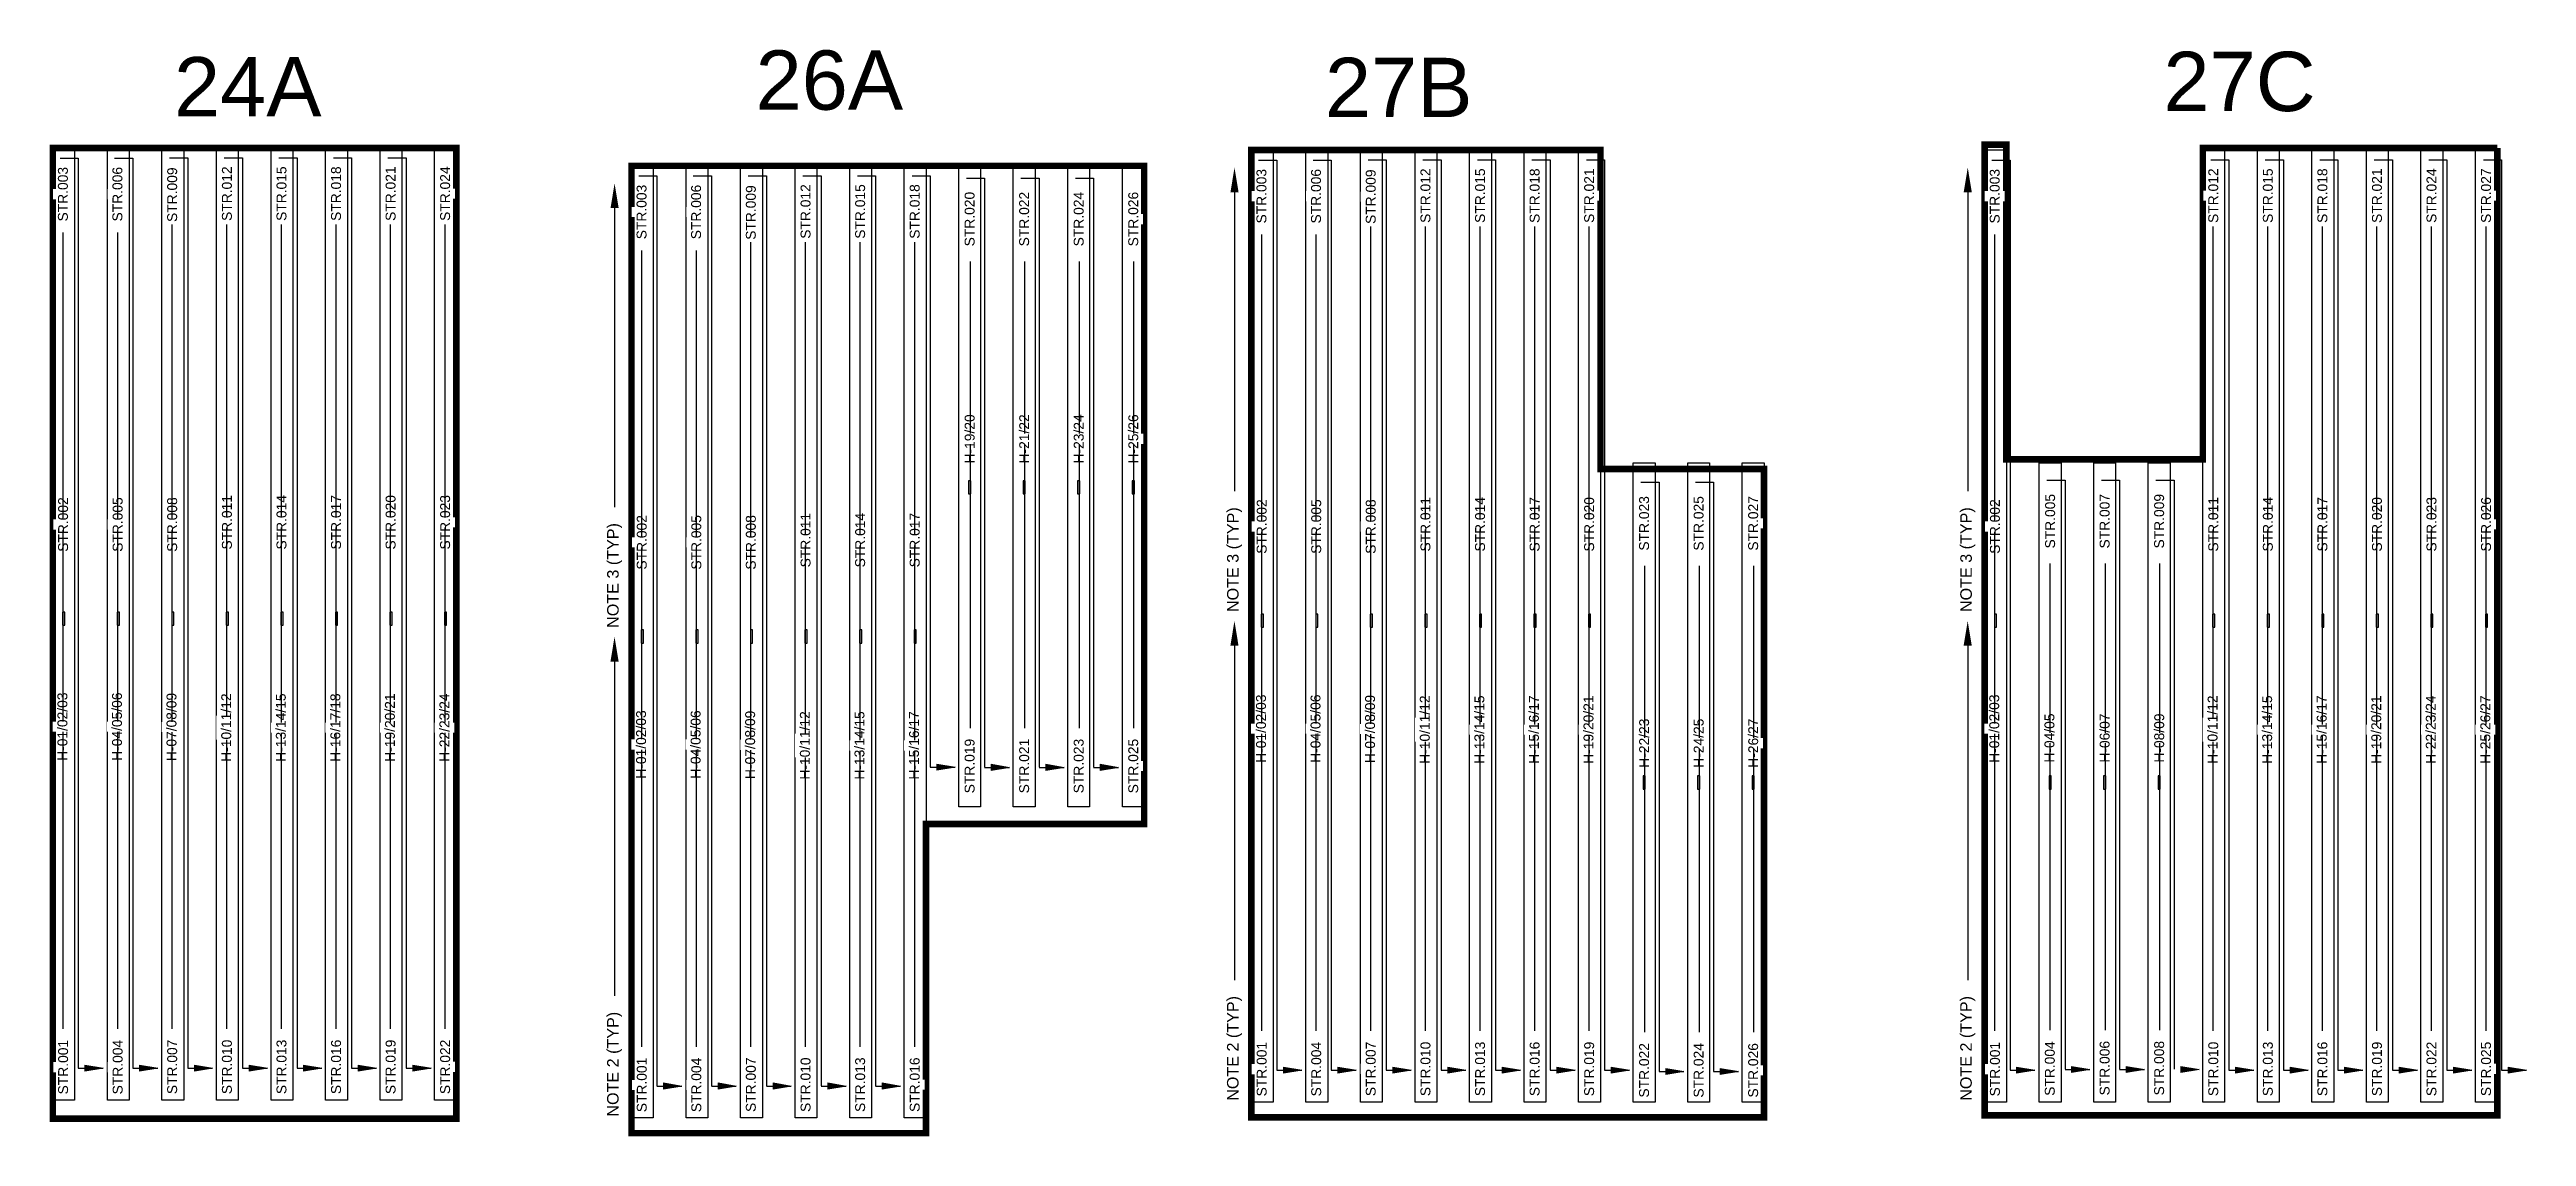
# Model space of a CAD drawing. Header units: feet. Extents: x -3 to 4075, y -14 to 63730.
# Drawn here: x 3271 to 4022, y 1542 to 1872 of the extents above; entities that cross this region are included whole.
import ezdxf
from ezdxf import colors
from ezdxf.entities.mleader import LeaderData, LeaderLine
from ezdxf.math import Vec2, Vec3

# ---------------------------------------------------------------- set-up
doc = ezdxf.new("R2010")
doc.units = ezdxf.units.FT
doc.header["$MEASUREMENT"] = 0
for name, color, linetype in [('E-TEXT', 7, 'Continuous'), ('G-ANNO-TEXT', 1, 'Continuous'), ('PV-LBD ARCHETYPES', 7, 'Continuous'), ('PVcase PV Modules (detailed)', 142, 'Continuous'), ('PVcase PV Modules (optimised)', 142, 'Continuous'), ('RISEN', 130, 'Continuous')]:
    doc.layers.add(name, color=color, linetype=linetype)
doc.styles.add('NEI-A', font='arial.ttf')

msp = doc.modelspace()

# ---------------------------------------------------------------- texts
at = {"layer": 'PV-LBD ARCHETYPES', "char_height": 18, "attachment_point": 5, "style": 'NEI-A'}
for s, insert, width in [('26A', (3507.41982513604, 1862.160105468383, 5.564700000003437), 29.56854889469214), (' 27C', (3934.918927415584, 1861.742235472802), 46.93423386590548), ('24A', (3331.099529764576, 1860.255847016726), 29.56854889469214), (' 27B', (3680.031599593775, 1860.052566238823), 46.93423386590548)]:
    msp.add_mtext(s, dxfattribs=dict(at, insert=insert, width=width))

# ---------------------------------------------------------------- blocks, each defined once
blk = doc.blocks.new('1P87@52DEG F TR ID1 PVBlock')
at = {"color": 0}
blk.add_polyline3d([(0, 1.135500000000008, 0), (6.363065629955145e-14, -287.7025, 6.363065629955144e-14), (-6.613999999999936, -287.7025, 6.363065629955144e-14), (-6.614, 1.135500000000006, 0)], close=True, dxfattribs=at)
at = {"layer": 'PVcase PV Modules (detailed)', "color": 0}
blk.add_lwpolyline([(-2.9763, -142.9205), (-3.6377, -142.9205), (-3.6377, -146.9205), (-2.9763, -146.9205)], close=True, dxfattribs=at)
at = {"layer": 'PVcase PV Modules (optimised)', "color": 0}
blk.add_lwpolyline([(-2.9763, -142.9205), (-3.6377, -142.9205), (-3.6377, -146.9205), (-2.9763, -146.9205)], close=True, dxfattribs=at)
blk = doc.blocks.new('1P58@52DEG F TR ID1 PVBlock')
at = {"color": 0}
blk.add_polyline3d([(0, 1.135499999999993, 0), (4.254840924033943e-14, -192.7565, 4.254840924033942e-14), (-6.613999999999957, -192.7565, 4.254840924033942e-14), (-6.614, 1.135499999999992, 0)], close=True, dxfattribs=at)
at = {"layer": 'PVcase PV Modules (detailed)', "color": 0}
blk.add_lwpolyline([(-2.9763, -93.81050000000002), (-3.6377, -93.81050000000002), (-3.6377, -97.81050000000002), (-2.9763, -97.81050000000002)], close=True, dxfattribs=at)
at = {"layer": 'PVcase PV Modules (optimised)', "color": 0}
blk.add_lwpolyline([(-2.9763, -93.81050000000002), (-3.6377, -93.81050000000002), (-3.6377, -97.81050000000002), (-2.9763, -97.81050000000002)], close=True, dxfattribs=at)
blk = doc.blocks.new('_ClosedBlank')
at = {"color": 0, "linetype": 'ByBlock', "lineweight": -2}
for p, q in [((-1, 0.1666666666666667), (0, 0)), ((-1, 0.1666666666666667), (-1, -0.1666666666666667)), ((0, 0), (-1, -0.1666666666666667))]:
    blk.add_line(p, q, dxfattribs=at)
blk = doc.blocks.new('AR')
h = blk.add_hatch(color=256)
h.dxf.hatch_style = 1
h.paths.add_polyline_path([(0, 0.03000078521930405), (0, -0.03000078521930405), (0.1800047113158314, 0)])
at = {"xscale": 0.1800047113158301, "yscale": 0.1800047113158301, "zscale": 0.1800047113158301}
blk.add_blockref('_ClosedBlank', (0.1800047113158314, 0), dxfattribs=at)

# ---------------------------------------------------------------- linework, layer by layer
at = {"const_width": 2}
msp.add_lwpolyline([(3271.998436582585, 1841.685271178399), (3394.36303658244, 1841.685271178167), (3394.36303658244, 1547.230271178209), (3271.998436582468, 1547.230271178558)], close=True, dxfattribs=at)
msp.add_lwpolyline([(3790.787064196503, 1744.302041520974), (3741.191490967602, 1744.302041520974), (3741.191664196046, 1841.072310171467), (3635.362690967585, 1841.072310171467), (3635.362690967585, 1547.610105447615), (3790.787064196503, 1547.610105447498), (3790.787064196503, 1744.302041520974)], dxfattribs=at)
at = {"const_width": 2, "elevation": 5.564699999999529}
for points in [[(4013.092349282427, 1841.677230234169), (3923.799176054036, 1841.677230234169), (3923.799176054036, 1747.226615248159), (3864.270149282257, 1747.226615248159), (3864.270149282257, 1842.670025510391), (3857.65597605387, 1842.670025510508), (3857.655976053987, 1548.215025510433), (4013.092176053983, 1548.215025510433), (4013.092176053983, 1841.677230234169)], [(3536.716243435008, 1542.816228114911), (3447.427070206458, 1542.816228114911), (3447.427070206458, 1836.278432838762), (3602.856243435138, 1836.278432838879), (3602.856243435138, 1636.592684807516), (3536.716243435008, 1636.592684807632), (3536.716243435008, 1542.816228114911)]]:
    msp.add_lwpolyline(points, dxfattribs=at)
at = {"layer": 'E-TEXT'}
for p, q in [((3274.189242663987, 1838.639122395803), (3279.687676807594, 1838.639122395803)), ((3279.687676807594, 1838.639122395803), (3279.687676807594, 1562.577980210101)), ((3290.725042663941, 1838.639122395803), (3296.223476807548, 1838.639122395803)), ((3296.223476807548, 1838.639122395803), (3296.223476807548, 1562.577980210101)), ((3449.61787628786, 1833.232284056166, 5.564700000000012), (3455.116310431466, 1833.232284056166, 5.564700000000012)), ((3455.116310431466, 1833.232284056166, 5.564700000000012), (3455.116310431466, 1557.171141870464, 5.564700000000012)), ((3466.153676287814, 1833.232284056166, 5.564699999999969), (3471.652110431421, 1833.232284056166, 5.564699999999969)), ((3471.652110431421, 1833.232284056166, 5.564699999999969), (3471.652110431421, 1557.171141870464, 5.564699999999969)), ((3548.964985502961, 1832.574641483281, 16.69410000003387), (3554.463419646568, 1832.574641483281, 16.69410000003387)), ((3565.500785503032, 1832.574641483281, 16.69410000003387), (3570.999219646638, 1832.574641483281, 16.69410000003387)), ((3582.036585503102, 1832.574641483397, 16.69410000003386), (3587.535019646709, 1832.574641483397, 16.69410000003386)), ((3637.553497048987, 1838.026161388871), (3643.051931192594, 1838.026161388871)), ((3643.051931192594, 1838.026161388871), (3643.051931192594, 1561.965019203168)), ((3654.089297048941, 1838.026161388871), (3659.587731192548, 1838.026161388871)), ((3659.587731192548, 1838.026161388871), (3659.587731192548, 1561.965019203168)), ((3859.84678213504, 1838.026161388172, 5.564699999999522), (3865.345216278646, 1838.026161388172, 5.564699999999522)), ((3865.345216278646, 1838.026161388172, 5.564699999999522), (3865.345216278646, 1561.965019202469, 5.564699999999522)), ((3992.324582815597, 1838.055131367319), (3997.823016959203, 1838.055131367319)), ((4008.860382815551, 1838.055131367086), (4014.358816959158, 1838.055131367086)), ((3308.19408821462, 1574.462662448901), (3308.194088220092, 1818.483600078527)), ((3324.78616101838, 1574.462662448901), (3324.786161023851, 1818.483600078527)), ((3341.3388062856, 1574.462662448901), (3341.338806291072, 1818.483600078527)), ((3357.874606285554, 1574.462662448901), (3357.874606291026, 1818.483600078527)), ((3374.410406285509, 1574.462662448901), (3374.41040629098, 1818.483600078527)), ((3390.946206285463, 1574.462662448901), (3390.946206290934, 1818.483600078527)), ((3671.55834259962, 1573.849701441968), (3671.558342605092, 1817.870639071594)), ((3688.15041540338, 1573.849701441968), (3688.150415408852, 1817.870639071594)), ((3704.7030606706, 1573.849701441968), (3704.703060676072, 1817.870639071594)), ((3721.238860670554, 1573.849701441968), (3721.238860676026, 1817.870639071594)), ((3737.774660670509, 1573.849701441968), (3737.77466067598, 1817.870639071594)), ((3926.979500489736, 1573.849701441968), (3926.979500495208, 1817.870639071594)), ((3943.532145756956, 1573.849701441968), (3943.532145762428, 1817.870639071594)), ((3960.06794575691, 1573.849701441968), (3960.067945762382, 1817.870639071594)), ((3976.603745756865, 1573.849701441968), (3976.603745762336, 1817.870639071594)), ((3993.139545756819, 1573.849701441735), (3993.13954576229, 1817.870639071361)), ((4009.675345756773, 1573.849701441502), (4009.675345762244, 1817.870639071129)), ((3275.131246011199, 1574.462662448901), (3275.131246016671, 1816.001748031265)), ((3291.667046011154, 1574.462662448901), (3291.667046016625, 1816.001748031265)), ((3450.559879635072, 1569.055824109264, 5.564700000000012), (3450.559879640544, 1810.594909691628, 5.564700000000012)), ((3467.095679635026, 1569.055824109264, 5.564699999999969), (3467.095679640498, 1810.594909691628, 5.564699999999969)), ((3483.622721838493, 1569.055824109264, 5.564699999999969), (3483.622721843964, 1813.07676173889, 5.564699999999969)), ((3500.214794642253, 1569.055824109264, 5.564699999999914), (3500.214794647724, 1813.07676173889, 5.564699999999914)), ((3516.767439909473, 1569.055824109264, 5.564699999999914), (3516.767439914945, 1813.07676173889, 5.564699999999914)), ((3533.303239909427, 1569.055824109264, 5.564699999999871), (3533.303239914899, 1813.07676173889, 5.564699999999871)), ((3638.4955003962, 1573.849701441968), (3638.495500401671, 1815.388787024332)), ((3655.031300396154, 1573.849701441968), (3655.031300401625, 1815.388787024332)), ((3860.788785482252, 1573.84970144127, 5.564699999999522), (3860.788785487724, 1815.388787023634, 5.564699999999522)), ((3753.443433035708, 1740.271159877795, 5.564699999987539), (3758.941867179315, 1740.271159877795, 5.564699999987539)), ((3769.979233035779, 1740.271159877911, 5.564699999987536), (3775.477667179385, 1740.271159877911, 5.564699999987536)), ((3876.521918121919, 1740.927026721676, 5.564699999999457), (3882.020352265526, 1740.927026721676, 5.564699999999457)), ((3893.05771812199, 1740.927026721676, 5.564699999999457), (3898.556152265596, 1740.927026721676, 5.564699999999457)), ((3909.59351812206, 1740.927026721793, 5.564699999999457), (3915.091952265667, 1740.927026721793, 5.564699999999457)), ((3296.223476807548, 1562.533935074722), (3303.781396403288, 1562.533935074722)), ((3659.587731192548, 1561.920974067789), (3667.145650788288, 1561.920974067789)), ((3865.345216278646, 1561.92097406709, 5.564699999999522), (3872.903135874386, 1561.92097406709, 5.564699999999522)), ((3471.652110431421, 1557.127096735085, 5.564699999999969), (3479.21003002716, 1557.127096735085, 5.564699999999969))]:
    msp.add_line(p, q, dxfattribs=at)

# ---------------------------------------------------------------- block references
at = {"layer": 'E-TEXT', "xscale": 30.78777906583937, "yscale": 30.78777906583937, "zscale": 30.78777906583937}
for p in [(3540.002685424716, 1653.825477908858, 5.564699999999866), (3298.239451120452, 1562.533935074722), (3661.603705505452, 1561.920974067789), (3867.36119059155, 1561.92097406709, 5.564699999999522), (3473.668084744325, 1557.127096735085, 5.564699999999969)]:
    msp.add_blockref('AR', p, dxfattribs=at)
at = {"layer": 'RISEN', "rotation": 180}
for p in [(3271.998436582818, 1553.982771178386), (3288.534236582772, 1553.982771178269), (3305.070036582726, 1553.982771178269), (3321.60583658268, 1553.982771178269), (3338.141636582634, 1553.982771178153), (3354.677436582589, 1553.982771178153), (3371.213236582543, 1553.982771178153), (3387.749036582497, 1553.982771178153), (3635.362690967818, 1553.369810171453), (3651.898490967772, 1553.369810171336), (3668.434290967726, 1553.369810171336), (3684.97009096768, 1553.369810171336), (3701.505890967635, 1553.36981017122), (3718.041690967589, 1553.369810170987), (3734.577490967543, 1553.369810170754), (3857.65597605387, 1553.369810170754, 5.564699999999487), (3923.799176054036, 1553.369810170754), (3940.33497605399, 1553.369810170521), (3956.870776053945, 1553.369810170288), (3973.406576053899, 1553.369810170056), (3989.942376053853, 1553.369810169823), (4006.478176053807, 1553.36981016959), (3447.427070206691, 1548.575932838748, 5.564699999999976), (3463.962870206645, 1548.575932838632, 5.564699999999721), (3480.498670206599, 1548.575932838632, 5.564699999999679), (3497.034470206553, 1548.575932838632, 5.564699999999636), (3513.570270206507, 1548.575932838516, 5.564699999999593), (3530.106070206461, 1548.575932838283, 5.564699999999487)]:
    msp.add_blockref('1P87@52DEG F TR ID1 PVBlock', p, dxfattribs=at)
at = {"layer": 'RISEN'}
for p in [(3553.24884343481, 1834.540796356536, 16.6941000000339), (3569.78464343488, 1834.540796356536, 11.12940000004582), (3586.320443434951, 1834.540796356652, 11.12940000004582), (3602.856243435021, 1834.540796356652, 11.12940000004582), (3757.727290967557, 1744.990810170797), (3774.263090967627, 1744.990810170913), (3790.798890967698, 1744.990810170913), (3880.805776053884, 1744.990810170797, 5.564699999999487), (3897.341576053955, 1744.990810170913, 5.564699999999487), (3913.877376054025, 1744.990810170913, 5.564699999999487)]:
    msp.add_blockref('1P58@52DEG F TR ID1 PVBlock', p, dxfattribs=at)

msp.set_redraw_order([(e.dxf.handle, doc.entitydb.next_handle()) for e in msp.query("TEXT MTEXT ATTDEF DIMENSION ARC_DIMENSION")])  # texts and dimensions are drawn at this point

# ---------------------------------------------------------------- next in the draw order: texts
at = {"layer": 'G-ANNO-TEXT', "char_height": 3, "attachment_point": 5, "rotation": 90.00000000000001, "style": 'NEI-A', "bg_fill": 3, "box_fill_scale": 1.5, "bg_fill_color": 256, "bg_fill_transparency": 0}
for s, width, heights, insert in [('STR.003', 0.08227905007894368, [0], (3275.064466152767, 1827.666567322709)), ('STR.006', 0.08227905007894368, [0], (3291.600266152721, 1827.666567322709)), ('STR.009', 0.09626312254585777, [0], (3308.19408821462, 1827.51054314352)), ('STR.012', 0.09626312254585777, [0], (3324.78616101838, 1827.826518027838)), ('STR.015', 5.538555872194771, [3.102319236016371], (3341.3388062856, 1827.826518027838)), ('STR.018', 0.09626312254585777, [0], (3357.874606285554, 1827.826518027838)), ('STR.021', 0.09626312254585777, [0], (3374.410406285509, 1827.826518027838)), ('STR.024', 0.09626312254585777, [0], (3390.946206285463, 1827.826518027838)), ('STR.003', 0.08227905007894368, [0], (3638.428720537767, 1827.053606315776)), ('STR.006', 0.08227905007894368, [0], (3654.964520537721, 1827.053606315776)), ('STR.009', 0.09626312254585777, [0], (3671.55834259962, 1826.897582136588)), ('STR.012', 0.09626312254585777, [0], (3688.15041540338, 1827.213557020905)), ('STR.015', 5.538555872194771, [3.102319236016371], (3704.7030606706, 1827.213557020905)), ('STR.018', 0.09626312254585777, [0], (3721.238860670554, 1827.213557020905)), ('STR.021', 0.09626312254585777, [0], (3737.774660670509, 1827.213557020905)), ('STR.003', 0.08227905007894368, [0], (3860.722005623819, 1827.053606315078, 5.564699999999522)), ('STR.012', 0.09626312254585777, [0], (3926.979500489736, 1827.213557020905)), ('STR.015', 5.538555872194771, [3.102319236016371], (3943.532145756956, 1827.213557020905)), ('STR.018', 0.09626312254585777, [0], (3960.06794575691, 1827.213557020905)), ('STR.021', 0.09626312254585777, [0], (3976.603745756865, 1827.213557020905)), ('STR.003', 0.08227905007894368, [0], (3450.49309977664, 1822.259728983072, 5.564700000000012)), ('STR.006', 0.08227905007894368, [0], (3467.028899776594, 1822.259728983072, 5.564699999999969)), ('STR.009', 0.09626312254585777, [0], (3483.622721838493, 1822.103704803883, 5.564699999999969)), ('STR.012', 0.09626312254585777, [0], (3500.214794642253, 1822.419679688201, 5.564699999999914)), ('STR.015', 5.538555872194771, [3.102319236016371], (3516.767439909473, 1822.419679688201, 5.564699999999914)), ('STR.018', 0.09626312254585777, [0], (3533.303239909427, 1822.419679688201, 5.564699999999871)), ('STR.020', 0.09626312254585777, [0], (3549.948736353273, 1820.110748328179, 16.69410000003387)), ('STR.022', 0.09626312254585777, [0], (3566.484536353343, 1820.110748328179, 16.69410000003387)), ('STR.024', 0.09626312254585777, [0], (3583.020336353414, 1820.110748328179, 16.69410000003387)), ('STR.026', 0.09626312254585777, [0], (3599.556136353484, 1820.110748328296, 16.69410000003386)), ('STR.002', 0.09626312254585777, [0], (3275.131246011199, 1727.454636971959)), ('STR.005', 0.09626312254585777, [0], (3291.667046011154, 1727.454636971959)), ('STR.008', 0.09626312254585777, [0], (3308.19408821462, 1727.441499423845)), ('STR.011', 0.09626312254585777, [0], (3324.78616101838, 1728.136105192852)), ('STR.014', 0.09626312254585777, [0], (3341.3388062856, 1728.136105192852)), ('STR.017', 0.09626312254585777, [0], (3357.874606285554, 1728.136105192852)), ('STR.020', 0.09626312254585777, [0], (3374.410406285509, 1728.136105192852)), ('STR.023', 0.09626312254585777, [0], (3390.946206285463, 1728.136105192852)), ('STR.002', 0.09626312254585777, [0], (3638.4955003962, 1726.841675965026)), ('STR.005', 0.09626312254585777, [0], (3655.031300396154, 1726.841675965026)), ('STR.008', 0.09626312254585777, [0], (3671.55834259962, 1726.828538416912)), ('STR.011', 0.09626312254585777, [0], (3688.15041540338, 1727.52314418592)), ('STR.014', 0.09626312254585777, [0], (3704.7030606706, 1727.52314418592)), ('STR.017', 0.09626312254585777, [0], (3721.238860670554, 1727.52314418592)), ('STR.020', 0.09626312254585777, [0], (3737.774660670509, 1727.52314418592)), ('STR.023', 0.09626312254585777, [0], (3754.42718388602, 1727.807266722693, 5.564699999987539)), ('STR.025', 0.09626312254585777, [0], (3770.96298388609, 1727.807266722693, 5.564699999987539)), ('STR.027', 0.09626312254585777, [0], (3787.498783886161, 1727.80726672281, 5.564699999987536)), ('STR.002', 0.09626312254585777, [0], (3860.788785482252, 1726.841675964328, 5.564699999999522)), ('STR.005', 0.08227905007894368, [0], (3877.527148336366, 1728.46319146492, 5.564699999999457)), ('STR.007', 3, [4.779883120311894], (3894.041468972301, 1728.463133566574, 5.564699999999457)), ('STR.009', 0.09626312254585777, [0], (3910.577268972372, 1728.463133566574, 5.564699999999457)), ('STR.011', 0.09626312254585777, [0], (3926.979500489736, 1727.52314418592)), ('STR.014', 0.09626312254585777, [0], (3943.532145756956, 1727.52314418592)), ('STR.017', 0.09626312254585777, [0], (3960.06794575691, 1727.52314418592)), ('STR.020', 0.09626312254585777, [0], (3976.603745756865, 1727.52314418592)), ('STR.002', 0.09626312254585777, [0], (3450.559879635072, 1722.047798632322, 5.564700000000012)), ('STR.005', 0.09626312254585777, [0], (3467.095679635026, 1722.047798632322, 5.564699999999969)), ('STR.008', 0.09626312254585777, [0], (3483.622721838493, 1722.034661084208, 5.564699999999969)), ('STR.011', 0.09626312254585777, [0], (3500.214794642253, 1722.729266853215, 5.564699999999914)), ('STR.014', 0.09626312254585777, [0], (3516.767439909473, 1722.729266853215, 5.564699999999914)), ('STR.017', 0.09626312254585777, [0], (3533.303239909427, 1722.729266853215, 5.564699999999871)), ('STR.021', 0.09626312254585777, [0], (3566.484536353343, 1654.187553203226, 16.69410000003387)), ('STR.023', 0.09626312254585777, [0], (3583.020336353414, 1654.187553203226, 16.69410000003387)), ('STR.025', 0.09626312254585777, [0], (3599.556136353484, 1654.187553203343, 16.69410000003386)), ('STR.004', 0.09626312254585777, [0], (3291.667046011154, 1562.856986803961)), ('STR.007', 0.09626312254585777, [0], (3308.19408821462, 1562.926380008952)), ('STR.004', 0.09626312254585777, [0], (3655.031300396154, 1562.244025797028)), ('STR.007', 0.09626312254585777, [0], (3671.55834259962, 1562.313419002019)), ('STR.024', 0.09626312254585777, [0], (3770.96298388609, 1561.88407159774, 5.564699999987539)), ('STR.026', 0.09626312254585777, [0], (3787.498783886161, 1561.884071597857, 5.564699999987536)), ('STR.001', 0.09626312254585777, [0], (3860.788785482252, 1562.24402579633, 5.564699999999522)), ('STR.004', 0.09626312254585777, [0], (3877.428712870654, 1562.427427128683, 5.564699999999457)), ('STR.006', 0.09626312254585777, [0], (3894.041468972301, 1562.539938441621, 5.564699999999457)), ('STR.008', 0.09626312254585777, [0], (3910.577268972372, 1562.539938441621, 5.564699999999457)), ('STR.004', 0.09626312254585777, [0], (3467.095679635026, 1557.450148464324, 5.564699999999969)), ('STR.007', 0.09626312254585777, [0], (3483.622721838493, 1557.519541669315, 5.564699999999969))]:
    msp.add_mtext_dynamic_manual_height_columns(s, width=width, gutter_width=0.5613638383004711, heights=heights, dxfattribs=dict(at, insert=insert))
at = {"layer": 'G-ANNO-TEXT', "char_height": 3, "attachment_point": 5, "rotation": 90.00000000000003, "style": 'NEI-A', "bg_fill": 3, "box_fill_scale": 1.5, "bg_fill_color": 256, "bg_fill_transparency": 0}
for s, insert, width in [('H-01/02/03', (3274.925084405423, 1666.13707530606), 0.08227905007894368), ('H-04/05/06', (3291.460884405377, 1666.13707530606), 0.08227905007894368), ('H-07/08/09', (3307.987926608844, 1666.030964337549), 0.08227905007894368), ('H-10/11/12', (3324.579999412604, 1665.850744120804), 4.240914626101732), ('H-13/14/15', (3341.132644679824, 1665.850744120804), 0.08227905007894368), ('H-16/17/18', (3357.668444679778, 1665.850744120804), 0.08227905007894368), ('H-19/20/21', (3374.204244679732, 1665.850744120804), 0.08227905007894368), ('H-22/23/24', (3390.740044679686, 1665.850744120804), 0.08227905007894368), ('H-01/02/03', (3638.289338790423, 1665.524114299127), 0.08227905007894368), ('H-04/05/06', (3654.825138790377, 1665.524114299127), 0.08227905007894368), ('H-07/08/09', (3671.352180993844, 1665.418003330617), 0.08227905007894368), ('H-10/11/12', (3687.944253797604, 1665.237783113871), 4.240914626101732), ('H-13/14/15', (3704.496899064824, 1665.237783113871), 0.08227905007894368), ('H-15/16/17', (3721.032699064778, 1665.237783113871), 0.08227905007894368), ('H-19/20/21', (3737.568499064732, 1665.237783113871), 0.08227905007894368), ('H-01/02/03', (3860.582623876476, 1665.524114298429, 5.564699999999522), 0.08227905007894368), ('H-10/11/12', (3926.77333888396, 1665.237783113871), 4.240914626101732), ('H-13/14/15', (3943.32598415118, 1665.237783113871), 0.08227905007894368), ('H-15/16/17', (3959.861784151134, 1665.237783113871), 0.08227905007894368), ('H-19/20/21', (3976.397584151088, 1665.237783113871), 0.08227905007894368), ('H-01/02/03', (3450.353718029296, 1660.730236966423, 5.564700000000012), 0.08227905007894368), ('H-04/05/06', (3466.88951802925, 1660.730236966423, 5.564699999999969), 0.08227905007894368), ('H-07/08/09', (3483.416560232717, 1660.624125997912, 5.564699999999969), 0.08227905007894368), ('H-10/11/12', (3500.008633036477, 1660.443905781167, 5.564699999999914), 4.240914626101732), ('H-13/14/15', (3516.561278303697, 1660.443905781167, 5.564699999999914), 0.08227905007894368), ('H-15/16/17', (3533.097078303651, 1660.443905781167, 5.564699999999871), 0.08227905007894368)]:
    msp.add_mtext(s, dxfattribs=dict(at, insert=insert, width=width))

# ---------------------------------------------------------------- next in the draw order: linework, layer by layer
at = {"layer": 'E-TEXT'}
for p, q in [((3307.395970540664, 1838.668092374484), (3312.894404684271, 1838.668092374484)), ((3312.894404684271, 1838.668092374484), (3312.894404684271, 1562.577980210217)), ((3323.988043344424, 1838.668092374484), (3329.486477488031, 1838.668092374484)), ((3340.523843344378, 1838.668092374484), (3346.022277487985, 1838.668092374484)), ((3357.059643344332, 1838.668092374484), (3362.558077487939, 1838.668092374484)), ((3373.595443344287, 1838.668092374484), (3379.093877487893, 1838.668092374484)), ((3482.824604164537, 1833.261254034847, 5.564699999999951), (3488.323038308144, 1833.261254034847, 5.564699999999951)), ((3488.323038308144, 1833.261254034847, 5.564699999999951), (3488.323038308144, 1557.17114187058, 5.564699999999951)), ((3499.416676968297, 1833.261254034847, 5.564699999999951), (3504.915111111904, 1833.261254034847, 5.564699999999951)), ((3515.952476968251, 1833.261254034847, 5.564699999999909), (3521.450911111858, 1833.261254034847, 5.564699999999909)), ((3532.488276968205, 1833.261254034847, 5.564699999999866), (3537.986711111812, 1833.261254034847, 5.564699999999866)), ((3537.986711111812, 1833.261254034847, 5.564699999999866), (3537.986711111812, 1653.869523044237, 5.564699999999866)), ((3670.760224925664, 1838.055131367551), (3676.258659069271, 1838.055131367551)), ((3676.258659069271, 1838.055131367551), (3676.258659069271, 1561.965019203284)), ((3687.352297729424, 1838.055131367551), (3692.850731873031, 1838.055131367551)), ((3703.888097729378, 1838.055131367551), (3709.386531872985, 1838.055131367551)), ((3720.423897729333, 1838.055131367551), (3725.922331872939, 1838.055131367551)), ((3736.959697729287, 1838.055131367551), (3742.458131872893, 1838.055131367551)), ((3926.18138281578, 1838.055131367551), (3931.679816959387, 1838.055131367551)), ((3942.717182815734, 1838.055131367551), (3948.215616959341, 1838.055131367551)), ((3959.252982815688, 1838.055131367551), (3964.751416959295, 1838.055131367551)), ((3975.788782815643, 1838.055131367551), (3981.287216959249, 1838.055131367551)), ((3566.690266426614, 1665.72821482588, 16.69410000003387), (3566.690266432085, 1807.246620808057, 16.69410000003387)), ((3583.226066426684, 1665.72821482588, 16.69410000003387), (3583.226066432156, 1807.246620808057, 16.69410000003387)), ((3599.761866426755, 1665.728214825996, 16.69410000003386), (3599.761866432226, 1807.246620808173, 16.69410000003386)), ((3771.168713959361, 1573.424733220394, 5.564699999987539), (3771.168713964832, 1714.943139202571, 5.564699999987539)), ((3787.704513959431, 1573.42473322051, 5.564699999987536), (3787.704513964903, 1714.943139202687, 5.564699999987536)), ((3877.527148336366, 1574.080600064275, 5.564699999999457), (3877.527148341837, 1715.599006046452, 5.564699999999457)), ((3894.247199045572, 1574.080600064275, 5.564699999999457), (3894.247199051043, 1715.599006046452, 5.564699999999457)), ((3910.782999045642, 1574.080600064275, 5.564699999999457), (3910.782999051114, 1715.599006046452, 5.564699999999457)), ((3537.986711111812, 1653.825477908858, 5.564699999999866), (3545.544630707552, 1653.825477908858, 5.564699999999866)), ((3570.999219646638, 1653.799487451701, 16.69410000003387), (3578.557139242378, 1653.799487451701, 16.69410000003387)), ((3587.535019646709, 1653.799487451817, 16.69410000003386), (3595.092939242449, 1653.799487451817, 16.69410000003386)), ((3279.687676807594, 1562.533935074722), (3287.245596403333, 1562.533935074722)), ((3312.894404684271, 1562.533935074838), (3320.452324280011, 1562.533935074838)), ((3643.051931192594, 1561.920974067789), (3650.609850788333, 1561.920974067789)), ((3676.258659069271, 1561.920974067905), (3683.816578665011, 1561.920974067905)), ((3882.020352265526, 1562.151872690096, 5.564699999999457), (3889.578271861265, 1562.151872690096, 5.564699999999457)), ((3898.556152265596, 1562.151872690096, 5.564699999999457), (3906.114071861336, 1562.151872690096, 5.564699999999457)), ((3455.116310431466, 1557.127096735085, 5.564700000000012), (3462.674230027206, 1557.127096735085, 5.564700000000012)), ((3488.323038308144, 1557.127096735201, 5.564699999999951), (3495.880957903883, 1557.127096735201, 5.564699999999951)), ((3775.477667179385, 1561.496005846331, 5.564699999987536), (3783.035586775125, 1561.496005846331, 5.564699999987536))]:
    msp.add_line(p, q, dxfattribs=at)

# ---------------------------------------------------------------- next in the draw order: block references
at = {"layer": 'E-TEXT', "xscale": 30.78777906583937, "yscale": 30.78777906583937, "zscale": 30.78777906583937}
for p in [(3573.015193959543, 1653.799487451701, 16.69410000003387), (3589.550993959613, 1653.799487451817, 16.69410000003386), (3281.703651120498, 1562.533935074722), (3314.910378997175, 1562.533935074838), (3645.067905505498, 1561.920974067789), (3678.274633382175, 1561.920974067905), (3777.493641492289, 1561.496005846331, 5.564699999987536), (3884.03632657843, 1562.151872690096, 5.564699999999457), (3900.572126578501, 1562.151872690096, 5.564699999999457), (3917.107926578571, 1562.151872690212, 5.564699999999457), (3457.132284744371, 1557.127096735085, 5.564700000000012), (3490.339012621048, 1557.127096735201, 5.564699999999951)]:
    msp.add_blockref('AR', p, dxfattribs=at)

# ---------------------------------------------------------------- next in the draw order: leaders
at = {"layer": 'G-ANNO-TEXT'}
ml = msp.add_multileader_mtext('Standard', dxfattribs=at)
ml.set_content('NOTE 3 (TYP)', color=256, style='NEI-A')
ml.set_leader_properties()
ml.build(insert=Vec2(0, 0))
ml.multileader.update_dxf_attribs({"dogleg_length": 0.0625, "arrow_head_size": 7.5, "scale": 60})
ctx = ml.context
ctx.base_point, ctx.scale, ctx.char_height, ctx.arrow_head_size, ctx.landing_gap_size, ctx.plane_origin, ctx.plane_x_axis, ctx.plane_y_axis = Vec3(3630.24158897538, 1695.508949096883), 60, 3.5, 7.5, 5.399999999999999, Vec3(3708.377274690506, 1626.239499355926), Vec3(6.123233995736766e-17, 1), Vec3(-1, 6.123233995736766e-17)
notes = []
notes.append((ctx, [(1, (1, 1, 0), (3630.24158897538, 1741.293942275601), (-6.123233995736766e-17, -1), 3.75, [(0, [(3630.241588973634, 1835.730294579085)], 0, [])])]))
ctx.mtext.insert, ctx.mtext.text_direction, ctx.mtext.rotation, ctx.mtext.width, ctx.mtext.flow_direction = Vec3(3627.977093750223, 1700.908949096831), Vec3(6.123233995736766e-17, 1), 1.570796326794897, 1027, 5
ml = msp.add_multileader_mtext('Standard', dxfattribs=at)
ml.set_content('NOTE 3 (TYP)', color=256, style='NEI-A')
ml.set_leader_properties()
ml.build(insert=Vec2(0, 0))
ml.multileader.update_dxf_attribs({"dogleg_length": 0.0625, "arrow_head_size": 7.5, "scale": 60})
ctx = ml.context
ctx.base_point, ctx.scale, ctx.char_height, ctx.arrow_head_size, ctx.landing_gap_size, ctx.plane_origin, ctx.plane_x_axis, ctx.plane_y_axis = Vec3(3852.534874061433, 1695.508949096185, 5.564699999999511), 60, 3.5, 7.5, 5.399999999999999, Vec3(3930.670559776559, 1626.239499355228, 5.564699999999511), Vec3(6.123233995736766e-17, 1), Vec3(-1, 6.123233995736766e-17)
notes.append((ctx, [(1, (1, 1, 0), (3852.534874061433, 1741.293942274902, 5.564699999999511), (-6.123233995736766e-17, -1), 3.75, [(0, [(3852.534874059686, 1835.730294578387, 5.564699999999511)], 0, [])])]))
ctx.mtext.insert, ctx.mtext.text_direction, ctx.mtext.rotation, ctx.mtext.width, ctx.mtext.flow_direction = Vec3(3850.270378836275, 1700.908949096132, 5.564699999999511), Vec3(6.123233995736766e-17, 1), 1.570796326794897, 1027, 5
ml = msp.add_multileader_mtext('Standard', dxfattribs=at)
ml.set_content('NOTE 3 (TYP)', color=256, style='NEI-A')
ml.set_leader_properties()
ml.build(insert=Vec2(0, 0))
ml.multileader.update_dxf_attribs({"dogleg_length": 0.0625, "arrow_head_size": 7.5, "scale": 60})
ctx = ml.context
ctx.base_point, ctx.scale, ctx.char_height, ctx.arrow_head_size, ctx.landing_gap_size, ctx.plane_origin, ctx.plane_x_axis, ctx.plane_y_axis = Vec3(3442.305968214253, 1690.715071764179, 5.5647), 60, 3.5, 7.5, 5.399999999999999, Vec3(3520.441653929379, 1621.445622023222, 5.5647), Vec3(6.123233995736766e-17, 1), Vec3(-1, 6.123233995736766e-17)
notes.append((ctx, [(1, (1, 1, 0), (3442.305968214253, 1736.500064942897, 5.5647), (-6.123233995736766e-17, -1), 3.75, [(0, [(3442.305968212507, 1830.936417246381, 5.5647)], 0, [])])]))
ctx.mtext.insert, ctx.mtext.text_direction, ctx.mtext.rotation, ctx.mtext.width, ctx.mtext.flow_direction = Vec3(3440.041472989095, 1696.115071764127, 5.5647), Vec3(6.123233995736766e-17, 1), 1.570796326794897, 1027, 5
ml = msp.add_multileader_mtext('Standard', dxfattribs=at)
ml.set_content('NOTE 3 (TYP)', color=256, style='NEI-A')
ml.set_leader_properties()
ml.build(insert=Vec2(0, 0))
ml.multileader.update_dxf_attribs({"dogleg_length": 0.0625, "arrow_head_size": 7.5, "scale": 60})
ctx = ml.context
ctx.base_point, ctx.scale, ctx.char_height, ctx.arrow_head_size, ctx.landing_gap_size, ctx.plane_origin, ctx.plane_x_axis, ctx.plane_y_axis = Vec3(3289.272207730178, 199.5043651290336), 60, 3.5, 7.5, 5.399999999999999, Vec3(3367.407893445304, 130.2349153880769), Vec3(6.123233995736766e-17, 1), Vec3(-1, 6.123233995736766e-17)
notes.append((ctx, [(1, (1, 1, 0), (3289.272207730178, 245.2893583077512), (-6.123233995736766e-17, -1), 3.75, [(0, [(3289.272207728432, 339.7257106112356)], 0, [])])]))
ctx.mtext.insert, ctx.mtext.text_direction, ctx.mtext.rotation, ctx.mtext.width, ctx.mtext.flow_direction = Vec3(3287.00771250502, 204.9043651289813), Vec3(6.123233995736766e-17, 1), 1.570796326794897, 1027, 5
ml = msp.add_multileader_mtext('Standard', dxfattribs=at)
ml.set_content('NOTE 2 (TYP)', color=256, style='NEI-A')
ml.set_leader_properties()
ml.build(insert=Vec2(0, 0))
ml.multileader.update_dxf_attribs({"dogleg_length": 0.0625, "arrow_head_size": 7.5, "scale": 60})
ctx = ml.context
ctx.base_point, ctx.scale, ctx.char_height, ctx.arrow_head_size, ctx.landing_gap_size, ctx.plane_origin, ctx.plane_x_axis, ctx.plane_y_axis = Vec3(3852.517473325327, 1547.247021951932, 5.564699999999511), 60, 3.5, 7.5, 5.399999999999999, Vec3(3930.653159040569, 1477.977572210975, 5.564699999999511), Vec3(6.123233995736766e-17, 1), Vec3(-1, 6.123233995736766e-17)
notes.append((ctx, [(1, (1, 1, 0), (3852.517473325327, 1593.03201513065, 5.564699999999511), (-6.123233995736766e-17, -1), 3.75, [(0, [(3852.517473323581, 1698.200036625289, 5.564699999999511)], 0, [])])]))
ctx.mtext.insert, ctx.mtext.text_direction, ctx.mtext.rotation, ctx.mtext.width, ctx.mtext.flow_direction = Vec3(3850.252978100169, 1552.647021951996, 5.564699999999511), Vec3(6.123233995736766e-17, 1), 1.570796326794897, 55.29502575692276, 5
ml = msp.add_multileader_mtext('Standard', dxfattribs=at)
ml.set_content('NOTE 2 (TYP)', color=256, style='NEI-A')
ml.set_leader_properties()
ml.build(insert=Vec2(0, 0))
ml.multileader.update_dxf_attribs({"dogleg_length": 0.0625, "arrow_head_size": 7.5, "scale": 60})
ctx = ml.context
ctx.base_point, ctx.scale, ctx.char_height, ctx.arrow_head_size, ctx.landing_gap_size, ctx.plane_origin, ctx.plane_x_axis, ctx.plane_y_axis = Vec3(3289.254806994072, 51.24243798478091), 60, 3.5, 7.5, 5.399999999999999, Vec3(3367.390492709314, -18.02701175617582), Vec3(6.123233995736766e-17, 1), Vec3(-1, 6.123233995736766e-17)
notes.append((ctx, [(1, (1, 1, 0), (3289.254806994072, 97.0274311634985), (-6.123233995736766e-17, -1), 3.75, [(0, [(3289.254806992326, 202.1954526581376)], 0, [])])]))
ctx.mtext.insert, ctx.mtext.text_direction, ctx.mtext.rotation, ctx.mtext.width, ctx.mtext.flow_direction = Vec3(3286.990311768915, 56.64243798484497), Vec3(6.123233995736766e-17, 1), 1.570796326794897, 55.29502575692276, 5
ml = msp.add_multileader_mtext('Standard', dxfattribs=at)
ml.set_content('NOTE 2 (TYP)', color=256, style='NEI-A')
ml.set_leader_properties()
ml.build(insert=Vec2(0, 0))
ml.multileader.update_dxf_attribs({"dogleg_length": 0.0625, "arrow_head_size": 7.5, "scale": 60})
ctx = ml.context
ctx.base_point, ctx.scale, ctx.char_height, ctx.arrow_head_size, ctx.landing_gap_size, ctx.plane_origin, ctx.plane_x_axis, ctx.plane_y_axis = Vec3(3470.943322707743, 54.93846657835928, 5.564700000000089), 60, 3.5, 7.5, 5.399999999999999, Vec3(3549.079008422986, -14.33098316259745, 5.564700000000089), Vec3(6.123233995736766e-17, 1), Vec3(-1, 6.123233995736766e-17)
notes.append((ctx, [(1, (1, 1, 0), (3470.943322707743, 100.7234597570769, 5.564700000000089), (-6.123233995736766e-17, -1), 3.75, [(0, [(3470.943322705997, 252.7867113671073, 5.564700000000089)], 0, [])])]))
ctx.mtext.insert, ctx.mtext.text_direction, ctx.mtext.rotation, ctx.mtext.width, ctx.mtext.flow_direction = Vec3(3468.678827482586, 60.33846657842335, 5.564700000000089), Vec3(6.123233995736766e-17, 1), 1.570796326794897, 55.29502575692276, 5
for ctx, leaders in notes:
    for number, flags, end, landing, length, lines in leaders:
        leader = LeaderData()
        leader.index, (leader.has_last_leader_line, leader.has_dogleg_vector, leader.attachment_direction) = number, flags
        leader.last_leader_point, leader.dogleg_vector, leader.dogleg_length = Vec3(end), Vec3(landing), length
        for number, points, colour, breaks in lines:
            line = LeaderLine()
            line.index, line.vertices, line.color, line.breaks = number, Vec3.list(points), colors.encode_raw_color(colour), breaks
            leader.lines.append(line)
        ctx.leaders.append(leader)

# ---------------------------------------------------------------- next in the draw order: texts
at = {"layer": 'G-ANNO-TEXT', "char_height": 3, "width": 0.08227905007894368, "attachment_point": 5, "rotation": 90.00000000000003, "style": 'NEI-A', "bg_fill": 3, "box_fill_scale": 1.5, "bg_fill_color": 256, "bg_fill_transparency": 0}
for s, insert in [('H-21/22', (3566.502012905626, 1753.434414318092, 16.69410000003387)), ('H-23/24', (3583.037812905696, 1753.434414318092, 16.69410000003387)), ('H-25/26', (3599.573612905767, 1753.434414318208, 16.69410000003386)), ('H-24/25', (3770.980460438373, 1661.130932712605, 5.564699999987539)), ('H-26/27', (3787.516260438443, 1661.130932712722, 5.564699999987536)), ('H-04/05', (3877.32098673059, 1662.684868896989, 5.564699999999457)), ('H-06/07', (3894.058945524584, 1662.684868896989, 5.564699999999457)), ('H-08/09', (3910.594745524654, 1662.684868896989, 5.564699999999457))]:
    msp.add_mtext(s, dxfattribs=dict(at, insert=insert))
at = {"layer": 'G-ANNO-TEXT', "char_height": 3, "attachment_point": 5, "rotation": 90.00000000000001, "style": 'NEI-A', "bg_fill": 3, "box_fill_scale": 1.5, "bg_fill_color": 256, "bg_fill_transparency": 0}
for s, insert in [('STR.019', (3549.948736353273, 1654.187553203226, 16.69410000003387)), ('STR.001', (3275.131246011199, 1562.856986803961)), ('STR.010', (3324.78616101838, 1562.926380008952)), ('STR.001', (3638.4955003962, 1562.244025797028)), ('STR.010', (3688.15041540338, 1562.313419002019)), ('STR.010', (3926.979500489736, 1562.313419002019)), ('STR.001', (3450.559879635072, 1557.450148464324, 5.564700000000012)), ('STR.010', (3500.214794642253, 1557.519541669315, 5.564699999999914))]:
    msp.add_mtext_dynamic_manual_height_columns(s, width=0.09626312254585777, gutter_width=0.5613638383004711, heights=[0], dxfattribs=dict(at, insert=insert))

# ---------------------------------------------------------------- next in the draw order: linework, layer by layer
at = {"layer": 'E-TEXT'}
for p, q in [((3329.486477488031, 1838.668092374484), (3329.486477488031, 1562.577980210217)), ((3504.915111111904, 1833.261254034847, 5.564699999999951), (3504.915111111904, 1557.17114187058, 5.564699999999951)), ((3570.999219646638, 1832.574641483281, 16.69410000003387), (3570.999219646638, 1653.84353258708, 16.69410000003387)), ((3587.535019646709, 1832.574641483397, 16.69410000003386), (3587.535019646709, 1653.843532587196, 16.69410000003386)), ((3692.850731873031, 1838.055131367551), (3692.850731873031, 1561.965019203284)), ((3931.679816959387, 1838.055131367551), (3931.679816959387, 1561.965019203284)), ((3550.154466426543, 1665.72821482588, 16.69410000003387), (3550.154466432014, 1807.246620808057, 16.69410000003387)), ((3775.477667179385, 1740.271159877911, 5.564699999987536), (3775.477667179385, 1561.54005098171, 5.564699999987536)), ((3882.020352265526, 1740.927026721676, 5.564699999999457), (3882.020352265526, 1562.195917825475, 5.564699999999457)), ((3898.556152265596, 1740.927026721676, 5.564699999999457), (3898.556152265596, 1562.195917825475, 5.564699999999457)), ((3915.091952265667, 1740.927026721793, 5.564699999999457), (3915.091952265667, 1562.195917825591, 5.564699999999457)), ((3554.463419646568, 1653.799487451701, 16.69410000003387), (3562.021339242307, 1653.799487451701, 16.69410000003387)), ((3329.486477488031, 1562.533935074838), (3337.04439708377, 1562.533935074838)), ((3692.850731873031, 1561.920974067905), (3700.408651468771, 1561.920974067905)), ((3931.679816959387, 1561.920974067905), (3939.237736555127, 1561.920974067905)), ((3504.915111111904, 1557.127096735201, 5.564699999999951), (3512.473030707643, 1557.127096735201, 5.564699999999951))]:
    msp.add_line(p, q, dxfattribs=at)

# ---------------------------------------------------------------- next in the draw order: block references
at = {"layer": 'E-TEXT', "xscale": 30.78777906583937, "yscale": 30.78777906583937, "zscale": 30.78777906583937}
for p in [(3556.479393959472, 1653.799487451701, 16.69410000003387), (3331.502451800935, 1562.533935074838), (3694.866706185935, 1561.920974067905), (3933.695791272291, 1561.920974067905), (3506.931085424808, 1557.127096735201, 5.564699999999951)]:
    msp.add_blockref('AR', p, dxfattribs=at)

# ---------------------------------------------------------------- next in the draw order: leaders
at = {"layer": 'G-ANNO-TEXT'}
ml = msp.add_multileader_mtext('Standard', dxfattribs=at)
ml.set_content('NOTE 2 (TYP)', color=256, style='NEI-A')
ml.set_leader_properties()
ml.build(insert=Vec2(0, 0))
ml.multileader.update_dxf_attribs({"dogleg_length": 0.0625, "arrow_head_size": 7.5, "scale": 60})
ctx = ml.context
ctx.base_point, ctx.scale, ctx.char_height, ctx.arrow_head_size, ctx.landing_gap_size, ctx.plane_origin, ctx.plane_x_axis, ctx.plane_y_axis = Vec3(3630.224188239275, 1547.247021952631), 60, 3.5, 7.5, 5.399999999999999, Vec3(3708.359873954517, 1477.977572211674), Vec3(6.123233995736766e-17, 1), Vec3(-1, 6.123233995736766e-17)
notes = []
notes.append((ctx, [(1, (1, 1, 0), (3630.224188239275, 1593.032015131348), (-6.123233995736766e-17, -1), 3.75, [(0, [(3630.224188237528, 1698.200036625987)], 0, [])])]))
ctx.mtext.insert, ctx.mtext.text_direction, ctx.mtext.rotation, ctx.mtext.width, ctx.mtext.flow_direction = Vec3(3627.959693014117, 1552.647021952695), Vec3(6.123233995736766e-17, 1), 1.570796326794897, 55.29502575692276, 5
ml = msp.add_multileader_mtext('Standard', dxfattribs=at)
ml.set_content('NOTE 2 (TYP)', color=256, style='NEI-A')
ml.set_leader_properties()
ml.build(insert=Vec2(0, 0))
ml.multileader.update_dxf_attribs({"dogleg_length": 0.0625, "arrow_head_size": 7.5, "scale": 60})
ctx = ml.context
ctx.base_point, ctx.scale, ctx.char_height, ctx.arrow_head_size, ctx.landing_gap_size, ctx.plane_origin, ctx.plane_x_axis, ctx.plane_y_axis = Vec3(3442.288567478147, 1542.453144619926, 5.5647), 60, 3.5, 7.5, 5.399999999999999, Vec3(3520.42425319339, 1473.18369487897, 5.5647), Vec3(6.123233995736766e-17, 1), Vec3(-1, 6.123233995736766e-17)
notes.append((ctx, [(1, (1, 1, 0), (3442.288567478147, 1588.238137798644, 5.5647), (-6.123233995736766e-17, -1), 3.75, [(0, [(3442.288567476401, 1693.406159293283, 5.5647)], 0, [])])]))
ctx.mtext.insert, ctx.mtext.text_direction, ctx.mtext.rotation, ctx.mtext.width, ctx.mtext.flow_direction = Vec3(3440.02407225299, 1547.85314461999, 5.5647), Vec3(6.123233995736766e-17, 1), 1.570796326794897, 55.29502575692276, 5
ml = msp.add_multileader_mtext('Standard', dxfattribs=at)
ml.set_content('NOTE 2 (TYP)', color=256, style='NEI-A')
ml.set_leader_properties()
ml.build(insert=Vec2(0, 0))
ml.multileader.update_dxf_attribs({"dogleg_length": 0.0625, "arrow_head_size": 7.5, "scale": 60})
ctx = ml.context
ctx.base_point, ctx.scale, ctx.char_height, ctx.arrow_head_size, ctx.landing_gap_size, ctx.plane_origin, ctx.plane_x_axis, ctx.plane_y_axis = Vec3(3693.288573717194, 51.86392302868006, 5.564700000000089), 60, 3.5, 7.5, 5.399999999999999, Vec3(3771.424259432436, -17.40552671227667, 5.564700000000089), Vec3(6.123233995736766e-17, 1), Vec3(-1, 6.123233995736766e-17)
notes.append((ctx, [(1, (1, 1, 0), (3693.288573717194, 97.64891620739766, 5.564700000000089), (-6.123233995736766e-17, -1), 3.75, [(0, [(3693.288573715447, 249.7121678174281, 5.564700000000089)], 0, [])])]))
ctx.mtext.insert, ctx.mtext.text_direction, ctx.mtext.rotation, ctx.mtext.width, ctx.mtext.flow_direction = Vec3(3691.024078492036, 57.26392302874413, 5.564700000000089), Vec3(6.123233995736766e-17, 1), 1.570796326794897, 55.29502575692276, 5
for ctx, leaders in notes:
    for number, flags, end, landing, length, lines in leaders:
        leader = LeaderData()
        leader.index, (leader.has_last_leader_line, leader.has_dogleg_vector, leader.attachment_direction) = number, flags
        leader.last_leader_point, leader.dogleg_vector, leader.dogleg_length = Vec3(end), Vec3(landing), length
        for number, points, colour, breaks in lines:
            line = LeaderLine()
            line.index, line.vertices, line.color, line.breaks = number, Vec3.list(points), colors.encode_raw_color(colour), breaks
            leader.lines.append(line)
        ctx.leaders.append(leader)

# ---------------------------------------------------------------- next in the draw order: texts
at = {"layer": 'G-ANNO-TEXT', "insert": (3549.966212905555, 1753.434414318092, 16.69410000003387), "char_height": 3, "width": 0.08227905007894368, "attachment_point": 5, "rotation": 90.00000000000003, "style": 'NEI-A', "bg_fill": 3, "box_fill_scale": 1.5, "bg_fill_color": 256, "bg_fill_transparency": 0}
msp.add_mtext('H-19/20', dxfattribs=at)
at = {"layer": 'G-ANNO-TEXT', "char_height": 3, "attachment_point": 5, "rotation": 90.00000000000001, "style": 'NEI-A', "bg_fill": 3, "box_fill_scale": 1.5, "bg_fill_color": 256, "bg_fill_transparency": 0}
for insert in [(3341.3388062856, 1562.926380008952), (3704.7030606706, 1562.313419002019), (3943.532145756956, 1562.313419002019), (3516.767439909473, 1557.519541669315, 5.564699999999914)]:
    msp.add_mtext_dynamic_manual_height_columns('STR.013', width=0.09626312254585777, gutter_width=0.5613638383004711, heights=[0], dxfattribs=dict(at, insert=insert))

# ---------------------------------------------------------------- next in the draw order: linework, layer by layer
at = {"layer": 'E-TEXT'}
for p, q in [((3346.022277487985, 1838.668092374484), (3346.022277487985, 1562.577980210217)), ((3521.450911111858, 1833.261254034847, 5.564699999999909), (3521.450911111858, 1557.17114187058, 5.564699999999909)), ((3554.463419646568, 1832.574641483281, 16.69410000003387), (3554.463419646568, 1653.84353258708, 16.69410000003387)), ((3709.386531872985, 1838.055131367551), (3709.386531872985, 1561.965019203284)), ((3948.215616959341, 1838.055131367551), (3948.215616959341, 1561.965019203284)), ((3346.022277487985, 1562.533935074838), (3353.580197083725, 1562.533935074838)), ((3709.386531872985, 1561.920974067905), (3716.944451468725, 1561.920974067905)), ((3948.215616959341, 1561.920974067905), (3955.773536555081, 1561.920974067905)), ((3521.450911111858, 1557.127096735201, 5.564699999999909), (3529.008830707598, 1557.127096735201, 5.564699999999909))]:
    msp.add_line(p, q, dxfattribs=at)

# ---------------------------------------------------------------- next in the draw order: block references
at = {"layer": 'E-TEXT', "xscale": 30.78777906583937, "yscale": 30.78777906583937, "zscale": 30.78777906583937}
for p in [(3348.038251800889, 1562.533935074838), (3711.402506185889, 1561.920974067905), (3950.231591272245, 1561.920974067905), (3523.466885424762, 1557.127096735201, 5.564699999999909)]:
    msp.add_blockref('AR', p, dxfattribs=at)

# ---------------------------------------------------------------- next in the draw order: texts
at = {"layer": 'G-ANNO-TEXT', "char_height": 3, "attachment_point": 5, "rotation": 90.00000000000001, "style": 'NEI-A', "bg_fill": 3, "box_fill_scale": 1.5, "bg_fill_color": 256, "bg_fill_transparency": 0}
for insert in [(3357.874606285554, 1562.926380008952), (3721.238860670554, 1562.313419002019), (3960.06794575691, 1562.313419002019), (3533.303239909427, 1557.519541669315, 5.564699999999871)]:
    msp.add_mtext_dynamic_manual_height_columns('STR.016', width=0.09626312254585777, gutter_width=0.5613638383004711, heights=[0], dxfattribs=dict(at, insert=insert))

# ---------------------------------------------------------------- next in the draw order: linework, layer by layer
at = {"layer": 'E-TEXT'}
for p, q in [((3362.558077487939, 1838.668092374484), (3362.558077487939, 1562.577980210217)), ((3725.922331872939, 1838.055131367551), (3725.922331872939, 1561.965019203284)), ((3964.751416959295, 1838.055131367551), (3964.751416959295, 1561.965019203284)), ((3362.558077487939, 1562.533935074838), (3370.115997083679, 1562.533935074838)), ((3725.922331872939, 1561.920974067905), (3733.480251468679, 1561.920974067905)), ((3964.751416959295, 1561.920974067905), (3972.309336555035, 1561.920974067905))]:
    msp.add_line(p, q, dxfattribs=at)

# ---------------------------------------------------------------- next in the draw order: block references
at = {"layer": 'E-TEXT', "xscale": 30.78777906583937, "yscale": 30.78777906583937, "zscale": 30.78777906583937}
for p in [(3364.574051800843, 1562.533935074838), (3727.938306185843, 1561.920974067905), (3966.767391272199, 1561.920974067905)]:
    msp.add_blockref('AR', p, dxfattribs=at)

# ---------------------------------------------------------------- next in the draw order: leaders
at = {"layer": 'G-ANNO-TEXT'}
ml = msp.add_multileader_mtext('Standard', dxfattribs=at)
ml.set_content('NOTE 3 (TYP)', color=256, style='NEI-A')
ml.set_leader_properties()
ml.build(insert=Vec2(0, 0))
ml.multileader.update_dxf_attribs({"dogleg_length": 0.0625, "arrow_head_size": 7.5, "scale": 60})
ctx = ml.context
ctx.base_point, ctx.scale, ctx.char_height, ctx.arrow_head_size, ctx.landing_gap_size, ctx.plane_origin, ctx.plane_x_axis, ctx.plane_y_axis = Vec3(3354.962663070842, 573.6917968537756), 60, 3.5, 7.5, 5.399999999999999, Vec3(3433.098348785968, 504.4223471128189), Vec3(6.123233995736766e-17, 1), Vec3(-1, 6.123233995736766e-17)
notes = []
notes.append((ctx, [(1, (1, 1, 0), (3354.962663070842, 619.4767900324932), (-6.123233995736766e-17, -1), 3.75, [(0, [(3354.962663069095, 713.9131423359777)], 0, [])])]))
ctx.mtext.insert, ctx.mtext.text_direction, ctx.mtext.rotation, ctx.mtext.width, ctx.mtext.flow_direction = Vec3(3352.698167845684, 579.0917968537233), Vec3(6.123233995736766e-17, 1), 1.570796326794897, 1027, 5
ml = msp.add_multileader_mtext('Standard', dxfattribs=at)
ml.set_content('NOTE 2 (TYP)', color=256, style='NEI-A')
ml.set_leader_properties()
ml.build(insert=Vec2(0, 0))
ml.multileader.update_dxf_attribs({"dogleg_length": 0.0625, "arrow_head_size": 7.5, "scale": 60})
ctx = ml.context
ctx.base_point, ctx.scale, ctx.char_height, ctx.arrow_head_size, ctx.landing_gap_size, ctx.plane_origin, ctx.plane_x_axis, ctx.plane_y_axis = Vec3(3354.945262334736, 425.4298697095229), 60, 3.5, 7.5, 5.399999999999999, Vec3(3433.080948049978, 356.1604199685662), Vec3(6.123233995736766e-17, 1), Vec3(-1, 6.123233995736766e-17)
notes.append((ctx, [(1, (1, 1, 0), (3354.945262334736, 471.2148628882405), (-6.123233995736766e-17, -1), 3.75, [(0, [(3354.94526233299, 576.3828843828796)], 0, [])])]))
ctx.mtext.insert, ctx.mtext.text_direction, ctx.mtext.rotation, ctx.mtext.width, ctx.mtext.flow_direction = Vec3(3352.680767109578, 430.829869709587), Vec3(6.123233995736766e-17, 1), 1.570796326794897, 55.29502575692276, 5
ml = msp.add_multileader_mtext('Standard', dxfattribs=at)
ml.set_content('NOTE 2 (TYP)', color=256, style='NEI-A')
ml.set_leader_properties()
ml.build(insert=Vec2(0, 0))
ml.multileader.update_dxf_attribs({"dogleg_length": 0.0625, "arrow_head_size": 7.5, "scale": 60})
ctx = ml.context
ctx.base_point, ctx.scale, ctx.char_height, ctx.arrow_head_size, ctx.landing_gap_size, ctx.plane_origin, ctx.plane_x_axis, ctx.plane_y_axis = Vec3(3540.08633535235, 430.4923705867124, 5.564700000003612), 60, 3.5, 7.5, 5.399999999999999, Vec3(3618.222021067592, 361.2229208457557, 5.564700000003612), Vec3(6.123233995736766e-17, 1), Vec3(-1, 6.123233995736766e-17)
notes.append((ctx, [(1, (1, 1, 0), (3540.08633535235, 476.27736376543, 5.564700000003612), (-6.123233995736766e-17, -1), 3.75, [(0, [(3540.086335350604, 628.3406153754604, 5.564700000003612)], 0, [])])]))
ctx.mtext.insert, ctx.mtext.text_direction, ctx.mtext.rotation, ctx.mtext.width, ctx.mtext.flow_direction = Vec3(3537.821840127192, 435.8923705867765, 5.564700000003612), Vec3(6.123233995736766e-17, 1), 1.570796326794897, 55.29502575692276, 5
for ctx, leaders in notes:
    for number, flags, end, landing, length, lines in leaders:
        leader = LeaderData()
        leader.index, (leader.has_last_leader_line, leader.has_dogleg_vector, leader.attachment_direction) = number, flags
        leader.last_leader_point, leader.dogleg_vector, leader.dogleg_length = Vec3(end), Vec3(landing), length
        for number, points, colour, breaks in lines:
            line = LeaderLine()
            line.index, line.vertices, line.color, line.breaks = number, Vec3.list(points), colors.encode_raw_color(colour), breaks
            leader.lines.append(line)
        ctx.leaders.append(leader)

# ---------------------------------------------------------------- next in the draw order: texts
at = {"layer": 'G-ANNO-TEXT', "char_height": 3, "attachment_point": 5, "rotation": 90.00000000000001, "style": 'NEI-A', "bg_fill": 3, "box_fill_scale": 1.5, "bg_fill_color": 256, "bg_fill_transparency": 0}
for insert in [(3374.410406285509, 1562.926380008952), (3737.774660670509, 1562.313419002019), (3976.603745756865, 1562.313419002019)]:
    msp.add_mtext_dynamic_manual_height_columns('STR.019', width=0.09626312254585777, gutter_width=0.5613638383004711, heights=[0], dxfattribs=dict(at, insert=insert))

# ---------------------------------------------------------------- next in the draw order: linework, layer by layer
at = {"layer": 'E-TEXT'}
for p, q in [((3379.093877487893, 1838.668092374484), (3379.093877487893, 1562.577980210217)), ((3742.458131872893, 1838.055131367551), (3742.458131872893, 1561.965019203284)), ((3981.287216959249, 1838.055131367551), (3981.287216959249, 1561.965019203284)), ((3379.093877487893, 1562.533935074838), (3386.651797083633, 1562.533935074838)), ((3742.458131872893, 1561.920974067905), (3750.016051468633, 1561.920974067905)), ((3981.287216959249, 1561.920974067905), (3988.845136554989, 1561.920974067905))]:
    msp.add_line(p, q, dxfattribs=at)

# ---------------------------------------------------------------- next in the draw order: block references
at = {"layer": 'E-TEXT', "xscale": 30.78777906583937, "yscale": 30.78777906583937, "zscale": 30.78777906583937}
for p in [(3381.109851800798, 1562.533935074838), (3744.474106185798, 1561.920974067905), (3983.303191272154, 1561.920974067905)]:
    msp.add_blockref('AR', p, dxfattribs=at)

# ---------------------------------------------------------------- next in the draw order: leaders
at = {"layer": 'G-ANNO-TEXT'}
ml = msp.add_multileader_mtext('Standard', dxfattribs=at)
ml.set_content('NOTE 3 (TYP)', color=256, style='NEI-A')
ml.set_leader_properties()
ml.build(insert=Vec2(0, 0))
ml.multileader.update_dxf_attribs({"dogleg_length": 0.0625, "arrow_head_size": 7.5, "scale": 60})
ctx = ml.context
ctx.base_point, ctx.scale, ctx.char_height, ctx.arrow_head_size, ctx.landing_gap_size, ctx.plane_origin, ctx.plane_x_axis, ctx.plane_y_axis = Vec3(3737.51110653261, 525.1946111578592), 60, 3.5, 7.5, 5.399999999999999, Vec3(3815.646792247736, 455.9251614169025), Vec3(6.123233995736766e-17, 1), Vec3(-1, 6.123233995736766e-17)
notes = []
notes.append((ctx, [(1, (1, 1, 0), (3737.51110653261, 570.9796043365768), (-6.123233995736766e-17, -1), 3.75, [(0, [(3737.511106530864, 620.7565105416852)], 0, [])])]))
ctx.mtext.insert, ctx.mtext.text_direction, ctx.mtext.rotation, ctx.mtext.width, ctx.mtext.flow_direction = Vec3(3735.246611307452, 530.5946111578069), Vec3(6.123233995736766e-17, 1), 1.570796326794897, 1027, 5
ml = msp.add_multileader_mtext('Standard', dxfattribs=at)
ml.set_content('NOTE 2 (TYP)', color=256, style='NEI-A')
ml.set_leader_properties()
ml.build(insert=Vec2(0, 0))
ml.multileader.update_dxf_attribs({"dogleg_length": 0.0625, "arrow_head_size": 7.5, "scale": 60})
ctx = ml.context
ctx.base_point, ctx.scale, ctx.char_height, ctx.arrow_head_size, ctx.landing_gap_size, ctx.plane_origin, ctx.plane_x_axis, ctx.plane_y_axis = Vec3(3737.493705796504, 424.3407067559757), 60, 3.5, 7.5, 5.399999999999999, Vec3(3815.629391511747, 355.071257015019), Vec3(6.123233995736766e-17, 1), Vec3(-1, 6.123233995736766e-17)
notes.append((ctx, [(1, (1, 1, 0), (3737.493705796504, 470.1256999346933), (-6.123233995736766e-17, -1), 3.75, [(0, [(3737.493705794758, 527.8135994603199)], 0, [])])]))
ctx.mtext.insert, ctx.mtext.text_direction, ctx.mtext.rotation, ctx.mtext.width, ctx.mtext.flow_direction = Vec3(3735.229210571347, 429.7407067560398), Vec3(6.123233995736766e-17, 1), 1.570796326794897, 55.29502575692276, 5
for ctx, leaders in notes:
    for number, flags, end, landing, length, lines in leaders:
        leader = LeaderData()
        leader.index, (leader.has_last_leader_line, leader.has_dogleg_vector, leader.attachment_direction) = number, flags
        leader.last_leader_point, leader.dogleg_vector, leader.dogleg_length = Vec3(end), Vec3(landing), length
        for number, points, colour, breaks in lines:
            line = LeaderLine()
            line.index, line.vertices, line.color, line.breaks = number, Vec3.list(points), colors.encode_raw_color(colour), breaks
            leader.lines.append(line)
        ctx.leaders.append(leader)

# ---------------------------------------------------------------- next in the draw order: texts
at = {"layer": 'G-ANNO-TEXT', "char_height": 3, "attachment_point": 5, "rotation": 90.00000000000001, "style": 'NEI-A', "bg_fill": 3, "box_fill_scale": 1.5, "bg_fill_color": 256, "bg_fill_transparency": 0}
for insert in [(3390.946206285463, 1562.926380008952), (3754.42718388602, 1561.88407159774, 5.564699999987539), (3993.139545756819, 1562.313419001786)]:
    msp.add_mtext_dynamic_manual_height_columns('STR.022', width=0.09626312254585777, gutter_width=0.5613638383004711, heights=[0], dxfattribs=dict(at, insert=insert))

# ---------------------------------------------------------------- next in the draw order: linework, layer by layer
at = {"layer": 'E-TEXT'}
for p, q in [((3997.823016959203, 1838.055131367319), (3997.823016959203, 1561.965019203051)), ((3754.63291395929, 1573.424733220394, 5.564699999987539), (3754.632913964761, 1714.943139202571, 5.564699999987539)), ((3997.823016959203, 1561.920974067672), (4005.380936554943, 1561.920974067672)), ((3758.941867179315, 1561.496005846215, 5.564699999987539), (3766.499786775054, 1561.496005846215, 5.564699999987539))]:
    msp.add_line(p, q, dxfattribs=at)

# ---------------------------------------------------------------- next in the draw order: block references
at = {"layer": 'E-TEXT', "xscale": 30.78777906583937, "yscale": 30.78777906583937, "zscale": 30.78777906583937}
for p in [(3760.957841492219, 1561.496005846215, 5.564699999987539), (3999.838991272108, 1561.920974067672)]:
    msp.add_blockref('AR', p, dxfattribs=at)

# ---------------------------------------------------------------- next in the draw order: texts
at = {"layer": 'G-ANNO-TEXT', "char_height": 3, "attachment_point": 5, "rotation": 90.00000000000001, "style": 'NEI-A', "bg_fill": 3, "box_fill_scale": 1.5, "bg_fill_color": 256, "bg_fill_transparency": 0}
for s, insert in [('STR.024', (3993.139545756819, 1827.213557020439)), ('STR.023', (3993.139545756819, 1727.523144185454)), ('STR.025', (4009.675345756773, 1562.313419001553))]:
    msp.add_mtext_dynamic_manual_height_columns(s, width=0.09626312254585777, gutter_width=0.5613638383004711, heights=[0], dxfattribs=dict(at, insert=insert))
at = {"layer": 'G-ANNO-TEXT', "char_height": 3, "width": 0.08227905007894368, "attachment_point": 5, "rotation": 90.00000000000003, "style": 'NEI-A', "bg_fill": 3, "box_fill_scale": 1.5, "bg_fill_color": 256, "bg_fill_transparency": 0}
for s, insert in [('H-22/23/24', (3992.933384151042, 1665.237783113405)), ('H-22/23', (3754.444660438302, 1661.130932712605, 5.564699999987539))]:
    msp.add_mtext(s, dxfattribs=dict(at, insert=insert))

# ---------------------------------------------------------------- next in the draw order: linework, layer by layer
at = {"layer": 'E-TEXT'}
for p, q in [((4014.358816959158, 1838.055131367086), (4014.358816959158, 1561.965019202818)), ((3758.941867179315, 1740.271159877795, 5.564699999987539), (3758.941867179315, 1561.540050981594, 5.564699999987539)), ((4014.358816959158, 1561.92097406744), (4021.916736554897, 1561.92097406744))]:
    msp.add_line(p, q, dxfattribs=at)

# ---------------------------------------------------------------- next in the draw order: block references
at = {"layer": 'E-TEXT', "xscale": 30.78777906583937, "yscale": 30.78777906583937, "zscale": 30.78777906583937}
msp.add_blockref('AR', (4016.374791272062, 1561.92097406744), dxfattribs=at)

# ---------------------------------------------------------------- next in the draw order: texts
at = {"layer": 'G-ANNO-TEXT', "char_height": 3, "attachment_point": 5, "rotation": 90.00000000000001, "style": 'NEI-A', "bg_fill": 3, "box_fill_scale": 1.5, "bg_fill_color": 256, "bg_fill_transparency": 0}
for s, insert in [('STR.027', (4009.675345756773, 1827.213557020439)), ('STR.026', (4009.675345756773, 1727.523144185454))]:
    msp.add_mtext_dynamic_manual_height_columns(s, width=0.09626312254585777, gutter_width=0.5613638383004711, heights=[0], dxfattribs=dict(at, insert=insert))
at = {"layer": 'G-ANNO-TEXT', "insert": (4009.469184150997, 1665.237783113405), "char_height": 3, "width": 0.08227905007894368, "attachment_point": 5, "rotation": 90.00000000000003, "style": 'NEI-A', "bg_fill": 3, "box_fill_scale": 1.5, "bg_fill_color": 256, "bg_fill_transparency": 0}
msp.add_mtext('H-25/26/27', dxfattribs=at)

doc.saveas('drawing.dxf')
